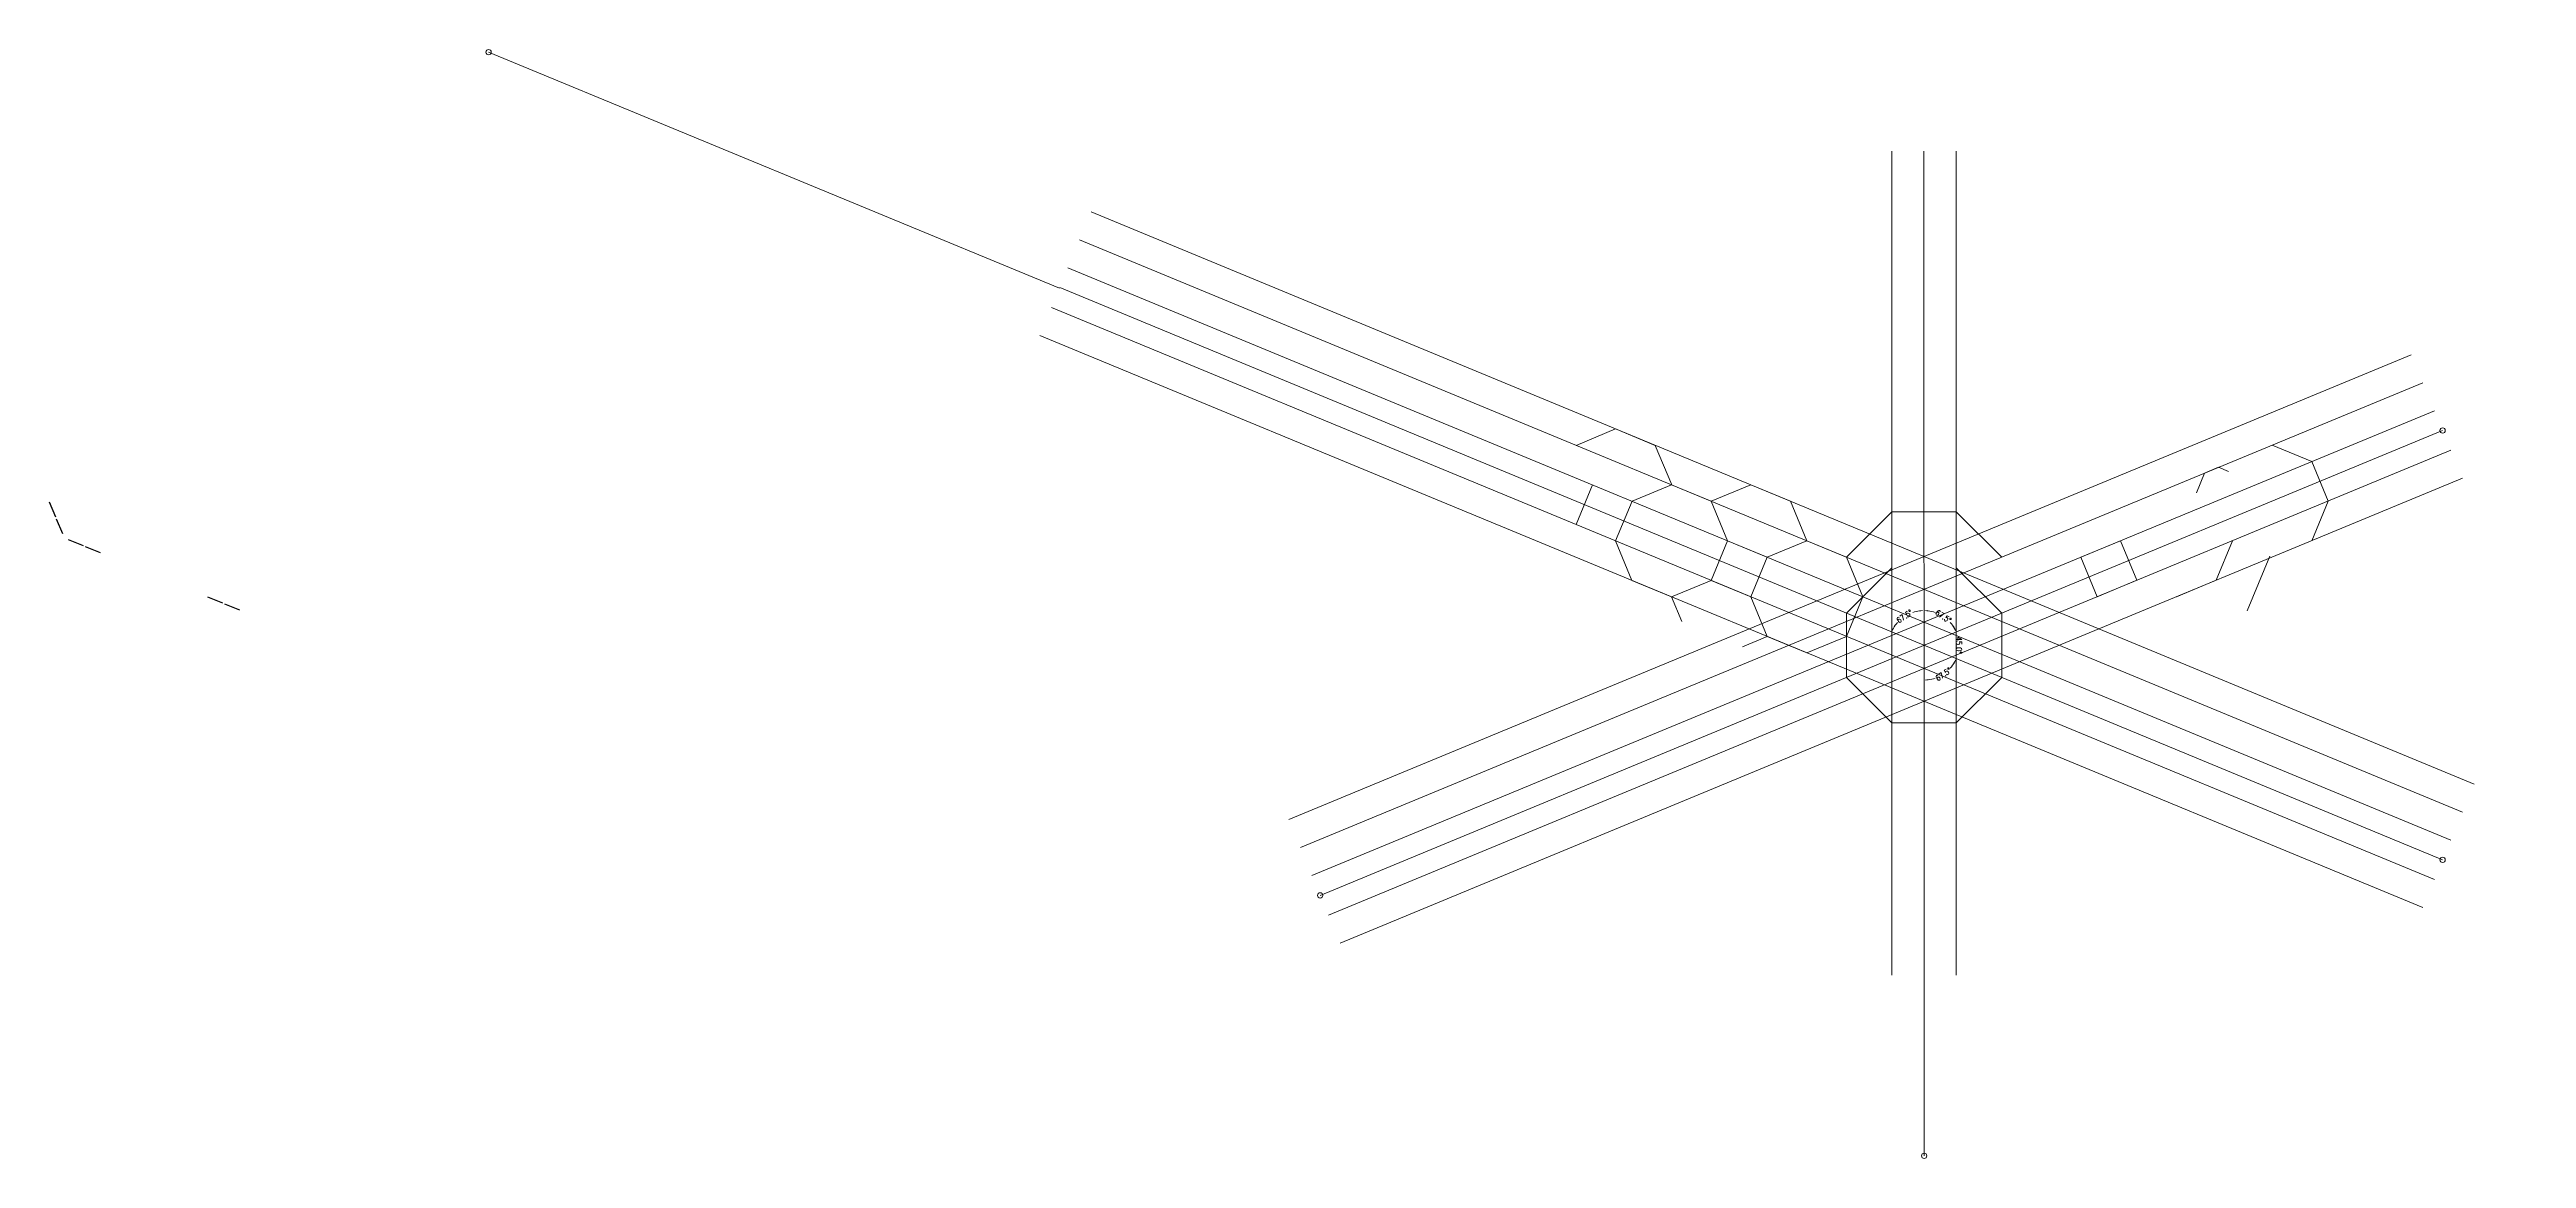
# Model space of a CAD drawing. Header units: inches. Extents: x 2775 to 35798, y 1675 to 10350.
# Drawn here: x 4671 to 10217, y 1675 to 4159 of the extents above; entities that cross this region are included whole.
import ezdxf

# ---------------------------------------------------------------- set-up
doc = ezdxf.new("R2010")
doc.units = ezdxf.units.IN
doc.header["$LTSCALE"] = 0.5
doc.header["$MEASUREMENT"] = 0
doc.header["$PDMODE"] = 1
doc.linetypes.add('CENTER', pattern=[2, 1.25, -0.25, 0.25, -0.25])
doc.layers.get('Defpoints').update_dxf_attribs({"linetype": 'CONTINUOUS'})
for name, color, linetype, lineweight in [('ARCHENT RD', 3, 'CENTER', 20), ('LAYOUT', 6, 'CONTINUOUS', 9), ('WINDOWS', 5, 'CONTINUOUS', 30)]:
    doc.layers.add(name, color=color, linetype=linetype, lineweight=lineweight)
doc.styles.add('BEI', font='romans.shx', dxfattribs={"width": 0.75})
doc.dimstyles.get("Standard").update_dxf_attribs({"dimscale": 50, "dimtxt": 0.18, "dimasz": 0.18, "dimexe": 0.18, "dimexo": 0.0625, "dimgap": 0.09, "dimtad": 0, "dimtoh": 1, "dimzin": 0, "dimdsep": 46, "dimtxsty": 'BEI', "dimcen": 0.09, "dimclrd": 256, "dimclre": 256, "dimclrt": 256, "dimadec": 1, "dimazin": 0, "dimtfac": 1, "dimtofl": 0, "dimtmove": 0, "dimatfit": 3, "dimfxl": 1, "dimtolj": 1, "dimtzin": 0, "dimlwd": -1, "dimlwe": -1, "dimarcsym": 0})

# ---------------------------------------------------------------- blocks, each defined once
blk = doc.blocks.new('*D20')
at = {"layer": 'Defpoints', "color": 0, "lineweight": 20, "ltscale": 150}
for p in [(6836, 3664.7, -44590.3), (10029.3, 3306.1, -44590.3), (8945.5, 2814.6), (10029.3, 2344.7, -44590.3), (7516.4, 2264.2, -44590.3)]:
    blk.add_point(p, dxfattribs=at)
at = {"layer": 'LAYOUT', "ltscale": 150}
for start, end in [(29.1384, 35.7563), (324.305, 330.923)]:
    blk.add_arc((8868.2, 2824.7), 78, start, end, dxfattribs=at)
at = {"layer": 'LAYOUT', "lineweight": 20, "ltscale": 150}
for points in [[(8937.6, 2863.3), (8934.9, 2862), (8940.2, 2854.5)], [(8935, 2787.5), (8937.7, 2786.1), (8940.2, 2794.9)]]:
    blk.add_solid(points, dxfattribs=at)
at = {"layer": 'LAYOUT', "color": 6, "ltscale": 150, "insert": (8946.2, 2824.7), "char_height": 12.5, "attachment_point": 5, "rotation": 270.0307, "style": 'BEI'}
blk.add_mtext('\\A1;45.0°', dxfattribs=at)
blk = doc.blocks.new('*D21')
at = {"layer": 'Defpoints', "color": 0, "lineweight": 20, "ltscale": 150}
for p in [(8868, 3931.9, -44590.3), (6836.2, 3664.7, -44590.3), (8898, 2752.6), (10029.3, 2344.7, -44590.3), (8868.3, 2085.9, -44590.3)]:
    blk.add_point(p, dxfattribs=at)
at = {"layer": 'LAYOUT', "ltscale": 150}
for start, end in [(318.8903, 330.9291), (276.6212, 288.6599)]:
    blk.add_arc((8868.2, 2824.7), 78, start, end, dxfattribs=at)
at = {"layer": 'LAYOUT', "lineweight": 20, "ltscale": 150}
for points in [[(8935, 2787.4), (8937.7, 2786.1), (8940.3, 2794.9)], [(8877.2, 2745.7), (8877.1, 2748.7), (8868.2, 2746.7)]]:
    blk.add_solid(points, dxfattribs=at)
at = {"layer": 'LAYOUT', "color": 6, "lineweight": 9, "ltscale": 150, "insert": (8911.5, 2759.8), "char_height": 12.5, "attachment_point": 5, "rotation": 33.7751, "style": 'BEI'}
blk.add_mtext('\\A1;67.5°', dxfattribs=at)
blk = doc.blocks.new('*D22')
at = {"layer": 'Defpoints', "color": 0, "lineweight": 20, "ltscale": 150}
for p in [(8868, 3931.9, -44590.3), (10029.3, 3306.1, -44590.3), (8923.1, 2879.6), (7516.4, 2264.2, -44590.3), (8868.3, 2085.9, -44590.3)]:
    blk.add_point(p, dxfattribs=at)
at = {"layer": 'LAYOUT', "ltscale": 150}
for start, end in [(71.4433, 83.3705), (29.1593, 41.0865)]:
    blk.add_arc((8868.2, 2824.7), 77.7, start, end, dxfattribs=at)
at = {"layer": 'LAYOUT', "lineweight": 20, "ltscale": 150}
for points in [[(8877, 2900.4), (8877.2, 2903.4), (8868.1, 2902.4)], [(8937.4, 2863.2), (8934.7, 2861.9), (8939.9, 2854.4)]]:
    blk.add_solid(points, dxfattribs=at)
at = {"layer": 'LAYOUT', "color": 6, "lineweight": 9, "ltscale": 150, "insert": (8911.3, 2889.3), "char_height": 12.5, "attachment_point": 5, "rotation": 326.2649, "style": 'BEI'}
blk.add_mtext('\\A1;67.5°', dxfattribs=at)
blk = doc.blocks.new('*D26')
at = {"layer": 'Defpoints', "color": 0, "lineweight": 20, "ltscale": 150}
for p in [(8871.4, 3931.9, -44590.3), (7707.8, 3310.3, -44590.3), (8837.8, 2896.6), (10217, 2259.3, -44590.3), (8864.4, 2085.9, -44590.3)]:
    blk.add_point(p, dxfattribs=at)
at = {"layer": 'LAYOUT', "ltscale": 150}
for start, end in [(96.4217, 108.3489), (138.7056, 150.6329)]:
    blk.add_arc((8867.2, 2824.7), 77.7, start, end, dxfattribs=at)
at = {"layer": 'LAYOUT', "lineweight": 20, "ltscale": 150}
for points in [[(8858.5, 2903.4), (8858.6, 2900.4), (8867.5, 2902.4)], [(8800.9, 2862.1), (8798.2, 2863.4), (8795.6, 2854.7)]]:
    blk.add_solid(points, dxfattribs=at)
at = {"layer": 'LAYOUT', "color": 6, "lineweight": 9, "ltscale": 150, "insert": (8824.3, 2889.5), "char_height": 12.5, "attachment_point": 5, "rotation": 33.5273, "style": 'BEI'}
blk.add_mtext('\\A1;67.5°', dxfattribs=at)

msp = doc.modelspace()

# ---------------------------------------------------------------- linework, layer by layer
at = {"layer": 'ARCHENT RD', "color": 1, "linetype": 'Continuous', "ltscale": 7.5}
msp.add_point((5395.22059, 3097.89355, -44589.52611), dxfattribs=at)
at = {"layer": 'LAYOUT', "color": 6, "ltscale": 150}
for p, q in [((6932.23444, 3624.96674), (5653.9292, 4153.38885)), ((8796.31145, 2085.88113), (8796.01077, 3931.9032)), ((8868.31144, 2085.89286), (8868.01076, 3931.91493)), ((8940.31144, 2085.90458), (8940.01076, 3931.92666)), ((8868.34454, 1680.88332), (8868.27857, 2085.89285))]:
    msp.add_line(p, q, dxfattribs=at)
at = {"layer": 'LAYOUT', "color": 6, "linetype": 'Continuous', "ltscale": 150}
for p, q in [((10099.65322, 2513.80755), (7003.00073, 3795.89189)), ((10073.67159, 2451.05342), (6977.01909, 3733.13776)), ((10047.68995, 2388.29929), (6951.03746, 3670.38363)), ((10029.32837, 2343.95008), (6932.67588, 3626.03442)), ((10010.9668, 2299.60087), (6914.3143, 3581.68521)), ((9984.98516, 2236.84674), (6888.33267, 3518.93108)), ((9958.94769, 3475.70223), (7445.61559, 2434.16578)), ((9984.94978, 3412.95658), (7471.61768, 2371.42012)), ((10010.95187, 3350.21092), (7497.61977, 2308.67446)), ((10029.32791, 3305.8677), (7515.99581, 2264.33124)), ((10047.70394, 3261.52448), (7534.37184, 2219.98802)), ((10073.70604, 3198.77882), (7560.37393, 2157.24236))]:
    msp.add_line(p, q, dxfattribs=at)
at = {"layer": 'LAYOUT', "color": 4, "linetype": 'Continuous', "ltscale": 50}
for p, q in [((8088.92822, 3272.5823), (8177.58088, 3309.32038)), ((8266.27929, 3272.5972), (8177.58088, 3309.32038)), ((8266.27929, 3272.5972), (8303.03133, 3183.91074)), ((8125.59615, 3184.05944), (8088.88696, 3095.4064)), ((8302.8361, 3184.08422), (8214.28873, 3147.38977)), ((8302.83612, 3184.08417), (8391.51474, 3147.36919)), ((8302.83612, 3184.08417), (8391.51474, 3147.36919)), ((8480.06117, 3183.99136), (8391.43335, 3147.33564)), ((8480.06117, 3183.99136), (8568.73979, 3147.27637)), ((8214.29453, 3147.3362), (8177.57955, 3058.65758)), ((8428.25123, 3058.76662), (8391.52139, 3147.4111)), ((8568.85438, 3147.45136), (8605.59822, 3058.78469)), ((8177.55822, 3058.67359), (8214.10956, 2969.90365)), ((8428.23317, 3058.7641), (8391.52397, 2970.11106)), ((8428.24712, 3058.80941), (8516.92575, 3022.09442)), ((8516.93155, 3022.04085), (8605.59822, 3058.78469)), ((8694.29663, 3022.06151), (8605.59822, 3058.78469)), ((8516.93155, 3022.04085), (8480.21656, 2933.36223)), ((8694.29663, 3022.06151), (8731.04867, 2933.37505)), ((8302.78818, 2933.18867), (8214.10956, 2969.90365)), ((8302.78818, 2933.18867), (8391.45485, 2969.93251)), ((8391.52394, 2970.111), (8480.20257, 2933.39601)), ((8516.96041, 2844.65599), (8480.21657, 2933.32266)), ((8694.36507, 2844.67665), (8731.08825, 2933.37506)), ((8516.96041, 2844.65599), (8605.63903, 2807.941)), ((8694.3057, 2844.68484), (8605.63903, 2807.941))]:
    msp.add_line(p, q, dxfattribs=at)
at = {"layer": 'LAYOUT', "color": 2, "linetype": 'Continuous', "ltscale": 50}
for p, q in [((9647.57118, 3273.10446), (9736.26961, 3236.38132)), ((9496.17396, 3210.36475), (9527.52935, 3223.35857)), ((9527.52935, 3223.35857), (9549.70396, 3214.17778)), ((9773.02168, 3147.69487), (9736.26961, 3236.38132)), ((9477.81238, 3166.01554), (9496.17396, 3210.36475)), ((8796.10346, 3123.90151), (8694.29663, 3022.06151)), ((8796.10345, 3123.92496), (8940.10351, 3123.94842)), ((9041.98246, 3022.14543), (8940.14246, 3123.95225)), ((9773.02168, 3147.69487), (9736.29854, 3058.99645)), ((9308.05358, 3058.92661), (9219.36714, 3022.17454)), ((9344.80566, 2970.24017), (9308.05358, 3058.92661)), ((9558.91367, 3058.96752), (9522.19052, 2970.2691)), ((8796.1628, 2998.49881), (8694.35598, 2896.65881)), ((9042.00272, 2896.7153), (8940.16272, 2998.52213)), ((9042.00285, 2896.71543), (8940.16285, 2998.52226)), ((9256.11921, 2933.4881), (9219.36714, 3022.17454)), ((9642.06844, 3024.53957), (9591.25937, 2901.81903)), ((9256.11921, 2933.4881), (9344.80566, 2970.24017)), ((9433.50408, 2933.51702), (9522.19052, 2970.2691)), ((8302.82252, 2932.96453), (8325.78473, 2877.65627)), ((8694.37961, 2752.65894), (8694.35616, 2896.659)), ((8461.60308, 2821.44033), (8517.01715, 2844.44646))]:
    msp.add_line(p, q, dxfattribs=at)
at = {"layer": 'LAYOUT', "color": 2, "ltscale": 50}
for p, q in [((9042.00281, 2896.71559), (9042.02626, 2752.71554)), ((8694.37952, 2752.65904), (8796.21951, 2650.85221)), ((8940.21944, 2650.87554), (9042.02626, 2752.71554)), ((8940.21957, 2650.87567), (9042.02639, 2752.71567)), ((8940.21957, 2650.87567), (8796.21951, 2650.85221))]:
    msp.add_line(p, q, dxfattribs=at)
at = {"layer": 'LAYOUT', "color": 6, "ltscale": 150}
for centre in [(5653.9292, 4153.38885), (10029.32721, 3305.86939), (10029.32721, 2343.94003), (7515.99662, 2264.32927), (8868.34454, 1680.88332)]:
    msp.add_circle(centre, 6.00011, dxfattribs=at)
at = {"layer": 'WINDOWS', "color": 7, "linetype": 'Continuous', "lineweight": 30, "ltscale": 10}
for p, q in [((4684.6958, 3111.90087), (4670.87137, 3145.14069)), ((4700.4594, 3074.00903), (4686.63498, 3107.24886)), ((4712.84619, 3061.61144), (4746.12564, 3047.88267)), ((4750.78632, 3045.96441), (4784.06577, 3032.23565)), ((5058.71224, 2918.67489), (5025.4527, 2932.45182)), ((5096.62655, 2902.96543), (5063.36701, 2916.74236))]:
    msp.add_line(p, q, dxfattribs=at)

# ---------------------------------------------------------------- dimensions: what is measured, and where the dimension line sits
at = {"layer": 'LAYOUT', "color": 6, "lineweight": 9, "ltscale": 150}
for base, line1, line2, picture, middle in [((8898.04557, 2752.61644), ((10029.32721, 2344.69952, -44590.39094), (6836.23273, 3664.65165, -44590.39094)), ((8868.27857, 2085.89285, -44590.39094), (8867.97789, 3931.91493, -44590.39094)), '*D21', (8911.5401, 2759.83623, -0.0698)), ((8923.09628, 2879.64438), ((8868.27857, 2085.89285, -44590.39094), (8867.97789, 3931.91493, -44590.39094)), ((10029.32721, 3306.13126, -44590.39094), (7516.35542, 2264.17448, -44590.39094)), '*D22', (8911.3186, 2889.30463, -0.0698)), ((8837.78054, 2896.59101), ((8864.44385, 2085.89981, -44590.39094), (8871.44181, 3931.90864, -44590.39094)), ((7707.82981, 3310.34241, -44590.39094), (10217.0049, 2259.27555, -44590.39094)), '*D26', (8824.31883, 2889.46245, -0.0698))]:
    dim = msp.add_angular_dim_2l(base=base, line1=line1, line2=line2, dimstyle='Standard', override={"dimtxt": 0.25, "dimclrd": 256, "dimclre": 256, "dimclrt": 6}, dxfattribs=at)
    dim.commit()
    dim.dimension.update_dxf_attribs({"geometry": picture, "text_midpoint": middle})
at = {"layer": 'LAYOUT', "color": 6, "ltscale": 150}
dim = msp.add_angular_dim_2l(base=(8945.49064, 2814.55714), line1=((10029.32721, 3306.13126, -44590.39094), (7516.35542, 2264.17448, -44590.39094)), line2=((10029.32721, 2344.69952, -44590.39094), (6835.99878, 3664.74836, -44590.39094)), dimstyle='Standard', override={"dimtxt": 0.25, "dimclrd": 256, "dimclre": 256, "dimclrt": 6}, dxfattribs=at)
dim.commit()
dim.dimension.update_dxf_attribs({"geometry": '*D20', "text_midpoint": (8946.15157, 2824.72897, -0.0698)})

doc.saveas('drawing.dxf')
